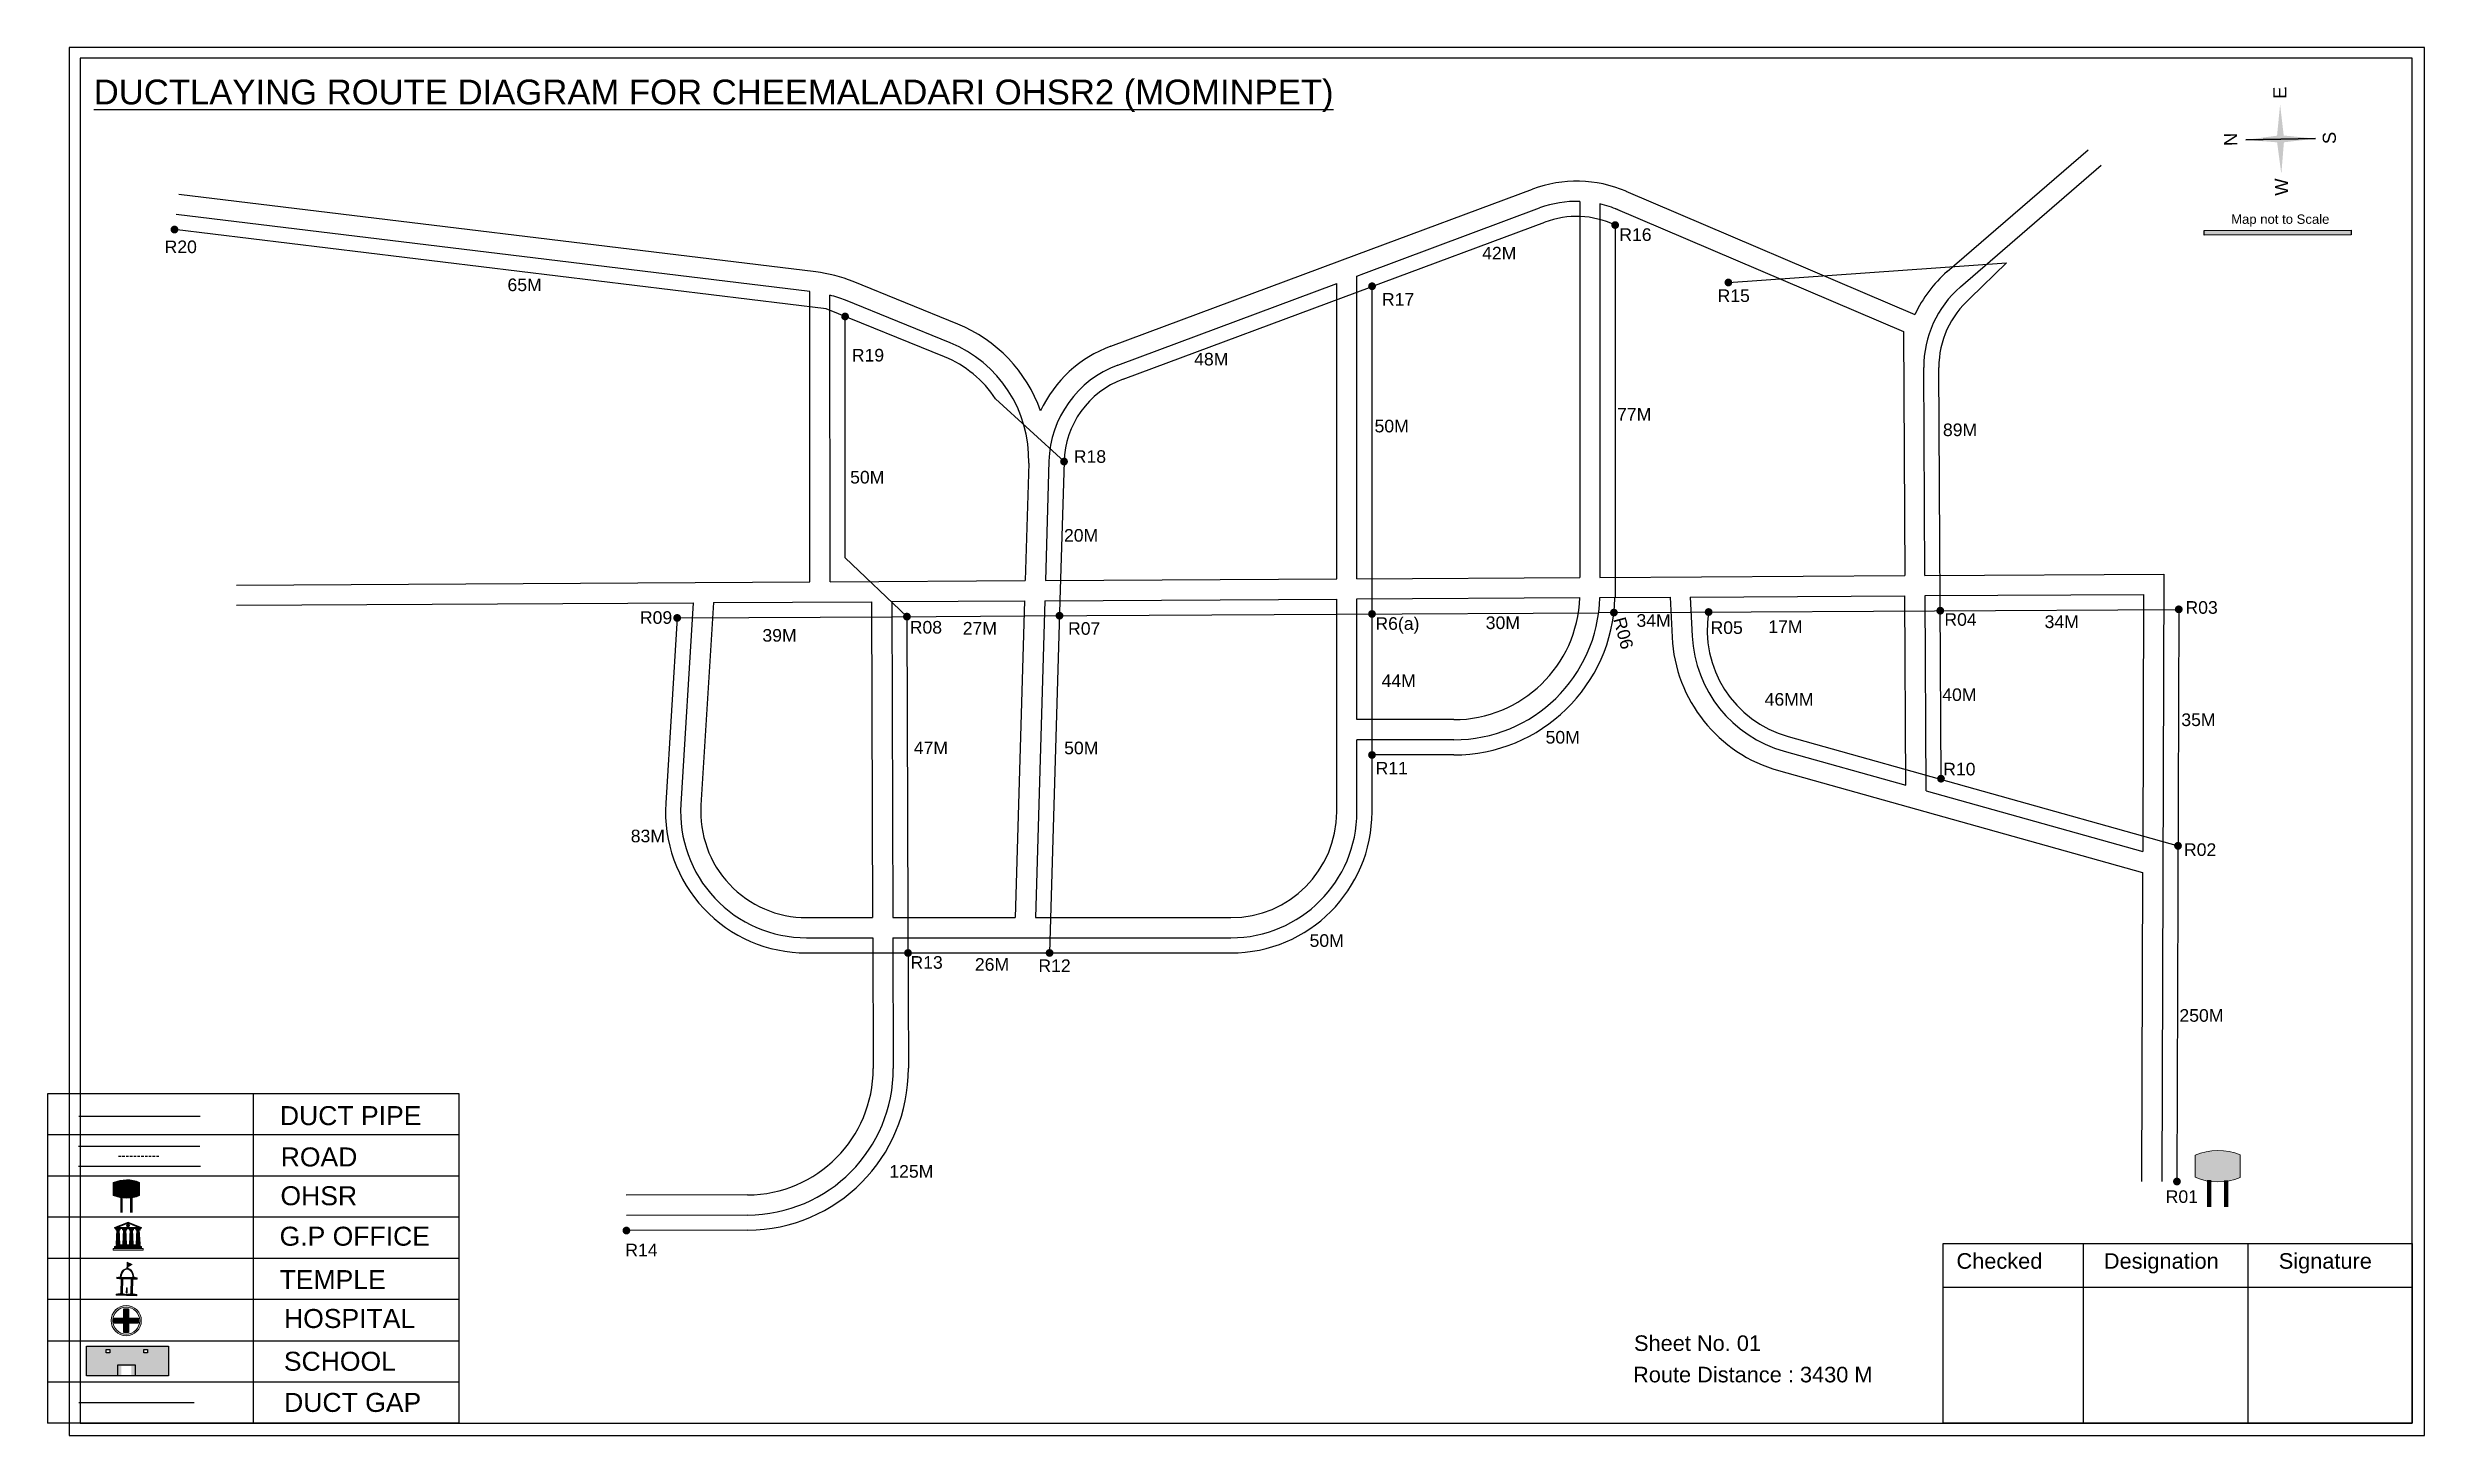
# Model space of a CAD drawing. Header units: inches. Extents: x 183 to 7161, y 301 to 1670.
# Drawn here: x 2074 to 3017, y 301 to 851 of the extents above; entities that cross this region are included whole.
import ezdxf

# ---------------------------------------------------------------- set-up
doc = ezdxf.new("R2010")
doc.units = ezdxf.units.IN
doc.header["$MEASUREMENT"] = 0
doc.linetypes.add('DASHEDX2', pattern=[1.5, 1, -0.5])
for name, color, linetype in [('LANDMARK', 7, 'Continuous'), ('OHT', 7, 'Continuous'), ('pipe', 5, 'Continuous')]:
    doc.layers.add(name, color=color, linetype=linetype)
doc.styles.get("Standard").update_dxf_attribs({"font": 'arial.ttf'})

msp = doc.modelspace()

# ---------------------------------------------------------------- texts
at = {"color": 242, "true_color": 0xcd2027}
msp.add_text('%%UDUCTLAYING ROUTE DIAGRAM FOR CHEEMALADARI OHSR2 (MOMINPET)', height=9.8438, dxfattribs=at).set_placement((2092.01, 828.92))
for s, height, rotation, p in [('E', 5.2, 91.00631, (2962.13, 831.19)), ('N', 5.2, 91.00631, (2942.62, 812.45)), ('S', 5.2, 91.00631, (2981.77, 813.23)), ('W', 5.2, 91.00631, (2962.81, 792.76)), ('R06', 5, 284.99, (2694.96, 624.67))]:
    msp.add_text(s, height=height, rotation=rotation).set_placement(p)
for s, height, p in [('Map not to Scale', 3.7195, (2940.18, 781.53)), ('R20', 5, (2120.12, 769.91)), ('R16', 5, (2697.38, 774.75)), ('42M', 5, (2642.95, 767.4)), ('65M', 5, (2256.19, 754.83)), ('R15', 5, (2736.38, 750.52)), ('R17', 5, (2603.2, 749.06)), ('R19', 5, (2392.83, 726.9)), ('48M', 5, (2528.68, 725.34)), ('77M', 5, (2696.51, 703.48)), ('50M', 5, (2600.26, 698.78)), ('89M', 5, (2825.81, 697.3)), ('R18', 5, (2480.92, 686.7)), ('50M', 5, (2392.16, 678.49)), ('20M', 5, (2477.02, 655.41)), ('R09', 5, (2308.74, 622.81)), ('R08', 5, (2415.82, 618.95)), ('27M', 5, (2436.84, 618.54)), ('R07', 5, (2478.64, 618.46)), ('R6(a)', 5, (2600.61, 620.43)), ('30M', 5, (2644.39, 620.74)), ('34M', 5, (2704.2, 621.64)), ('R05', 5, (2733.59, 618.81)), ('17M', 5, (2756.53, 619.18)), ('R04', 5, (2826.39, 622.03)), ('34M', 5, (2866.16, 621.13)), ('R03', 5, (2922.05, 626.81)), ('39M', 5, (2357.35, 615.74)), ('44M', 5, (2603.06, 597.73)), ('46MM', 5, (2755.06, 590.35)), ('40M', 5, (2825.54, 592.2)), ('35M', 5, (2920.42, 582.25)), ('47M', 5, (2417.43, 571.12)), ('50M', 5, (2477.09, 571.07)), ('50M', 5, (2668.14, 575.31)), ('R11', 5, (2600.69, 563.04)), ('R10', 5, (2825.93, 562.67)), ('83M', 5, (2305.1, 536.13)), ('R02', 5, (2921.47, 530.71)), ('R13', 5, (2416.1, 485.95)), ('50M', 5, (2574.47, 494.64)), ('26M', 5, (2441.67, 485.16)), ('R12', 5, (2466.87, 484.65)), ('250M', 5, (2919.65, 464.92)), ('DUCT PIPE', 7.537, (2165.88, 423.9)), ('ROAD ', 7.537, (2166.2, 407.51)), ('125M', 5, (2407.72, 403.04)), ('OHSR', 7.537, (2166.1, 392.11)), ('R01', 5, (2914.21, 393.03)), ('G.P OFFICE', 7.537, (2165.76, 376.05)), ('R14', 5, (2302.94, 371.85)), ('Checked', 6.18, (2831.19, 366.91)), ('Designation', 6.1803, (2889.67, 366.91)), ('Signature', 6.18, (2959.08, 366.91)), ('TEMPLE', 7.537, (2165.75, 358.82)), ('HOSPITAL', 7.537, (2167.51, 343.4)), ('Sheet No. 01', 6.1803, (2703.23, 334.29)), ('SCHOOL', 7.537, (2167.45, 326.43)), ('Route Distance : 3430 M', 6.1803, (2702.85, 321.83)), ('DUCT GAP', 7.537, (2167.56, 310.1))]:
    msp.add_text(s, height=height).set_placement(p)

# ---------------------------------------------------------------- blocks, each defined once
blk = doc.blocks.new('OHT')
at = {"linetype": 'Continuous', "lineweight": 0, "true_color": 0x0ffffc}
blk.add_hatch(color=4, dxfattribs=at).paths.add_polyline_path([(0.012, 1), (0, 1, 0.101323), (-0.4, 0.916), (-0.4, 0.525, 0.194075), (0.399, 0.521), (0.399, 0.921, 0.097877)])
at = {"color": 4, "linetype": 'Continuous', "lineweight": 0, "true_color": 0x0ffffc, "flags": 128}
for points in [[(-0.4, 0.525), (-0.4, 0.916)], [(0.399, 0.521), (0.399, 0.921)]]:
    blk.add_lwpolyline(points, dxfattribs=at)
at = {"color": 4, "linetype": 'Continuous', "lineweight": 0, "true_color": 0x0ffffc, "const_width": 0.075, "flags": 128}
for points in [[(-0.15, 0), (-0.15, 0.475)], [(0.15, 0), (0.15, 0.473)]]:
    blk.add_lwpolyline(points, dxfattribs=at)
at = {"color": 4, "linetype": 'Continuous', "lineweight": 0, "true_color": 0x0ffffc}
for centre, radius, start, end in [((0.006, -0.019), 1.019, 67.3109, 113.4711), ((0.004, 1.513), 1.068, 247.7682, 291.7007)]:
    blk.add_arc(centre, radius, start, end, dxfattribs=at)
blk = doc.blocks.new('Government_Office')
at = {"linetype": 'Continuous', "lineweight": 0, "true_color": 0xff0000}
h = blk.add_hatch(color=1, dxfattribs=at)
h.paths.add_polyline_path([(0.44, 0.72), (0.45, 0.75), (0, 0.93), (-0.45, 0.75), (-0.44, 0.72)])
h.paths.add_polyline_path([(0.355, 0.75), (-0.355, 0.75), (0, 0.9)], flags=16)
h.paths.add_polyline_path([(0, 0.778, -1), (0, 0.872, -1)], flags=0)
h = blk.add_hatch(color=1, dxfattribs=at)
edge = h.paths.add_edge_path()
edge.add_arc((0, 0.825), 0.0467, 90, 270)
edge.add_arc((0, 0.825), 0.0467, 270, 450)
for points in [[(-0.5, 0.05), (0.5, 0.05), (0.5, 0), (-0.5, 0)], [(-0.45, 0.075), (-0.45, 0.12), (0.45, 0.12), (0.45, 0.075)], [(-0.4, 0.14), (-0.4, 0.18), (0.4, 0.18), (0.4, 0.14)]]:
    blk.add_hatch(color=1, dxfattribs=at).paths.add_polyline_path(points)
h = blk.add_hatch(color=1, dxfattribs=at)
edge = h.paths.add_edge_path()
edge.add_line((-0.27, 0.195), (-0.295, 0.675))
edge.add_line((-0.295, 0.675), (-0.29, 0.675))
edge.add_arc((-0.278, 0.688), 0.0176, 225.30401, 441.56588)
edge.add_line((-0.275, 0.705), (-0.395, 0.705))
edge.add_arc((-0.392, 0.688), 0.0176, 98.43412, 314.69599)
edge.add_line((-0.38, 0.675), (-0.375, 0.675))
edge.add_line((-0.375, 0.675), (-0.4, 0.195))
edge.add_line((-0.4, 0.195), (-0.27, 0.195))
h = blk.add_hatch(color=1, dxfattribs=at)
edge = h.paths.add_edge_path()
edge.add_line((-0.047, 0.195), (-0.072, 0.675))
edge.add_line((-0.072, 0.675), (-0.067, 0.675))
edge.add_arc((-0.054, 0.688), 0.0176, 225.30401, 441.56588)
edge.add_line((-0.052, 0.705), (-0.172, 0.705))
edge.add_arc((-0.169, 0.688), 0.0176, 98.43412, 314.69599)
edge.add_line((-0.157, 0.675), (-0.152, 0.675))
edge.add_line((-0.152, 0.675), (-0.177, 0.195))
edge.add_line((-0.177, 0.195), (-0.047, 0.195))
h = blk.add_hatch(color=1, dxfattribs=at)
edge = h.paths.add_edge_path()
edge.add_line((0.177, 0.195), (0.152, 0.675))
edge.add_line((0.152, 0.675), (0.157, 0.675))
edge.add_arc((0.169, 0.688), 0.0176, 225.30401, 441.56588)
edge.add_line((0.172, 0.705), (0.052, 0.705))
edge.add_arc((0.054, 0.688), 0.0176, 98.43412, 314.69599)
edge.add_line((0.067, 0.675), (0.072, 0.675))
edge.add_line((0.072, 0.675), (0.047, 0.195))
edge.add_line((0.047, 0.195), (0.177, 0.195))
h = blk.add_hatch(color=1, dxfattribs=at)
edge = h.paths.add_edge_path()
edge.add_line((0.4, 0.195), (0.375, 0.675))
edge.add_line((0.375, 0.675), (0.38, 0.675))
edge.add_arc((0.392, 0.688), 0.0176, 225.30401, 441.56588)
edge.add_line((0.395, 0.705), (0.275, 0.705))
edge.add_arc((0.278, 0.688), 0.0176, 98.43412, 314.69599)
edge.add_line((0.29, 0.675), (0.295, 0.675))
edge.add_line((0.295, 0.675), (0.27, 0.195))
edge.add_line((0.27, 0.195), (0.4, 0.195))
at = {"color": 1, "linetype": 'Continuous', "lineweight": 0, "true_color": 0xff0000, "flags": 128}
for points in [[(-0.45, 0.75), (-0.44, 0.72), (0.44, 0.72), (0.45, 0.75), (0, 0.93)], [(-0.355, 0.75), (0.355, 0.75), (0, 0.9)], [(-0.5, 0.05), (0.5, 0.05), (0.5, 0), (-0.5, 0)], [(-0.45, 0.075), (-0.45, 0.12), (0.45, 0.12), (0.45, 0.075)], [(-0.4, 0.14), (-0.4, 0.18), (0.4, 0.18), (0.4, 0.14)]]:
    blk.add_lwpolyline(points, close=True, dxfattribs=at)
for points in [[(0, 0.872, 1), (0, 0.778, 1)], [(-0.27, 0.195), (-0.295, 0.675), (-0.29, 0.675, 1.379694), (-0.275, 0.705), (-0.395, 0.705, 1.379694), (-0.38, 0.675), (-0.375, 0.675), (-0.4, 0.195)], [(-0.047, 0.195), (-0.072, 0.675), (-0.067, 0.675, 1.379694), (-0.052, 0.705), (-0.172, 0.705, 1.379694), (-0.157, 0.675), (-0.152, 0.675), (-0.177, 0.195)], [(0.177, 0.195), (0.152, 0.675), (0.157, 0.675, 1.379694), (0.172, 0.705), (0.052, 0.705, 1.379694), (0.067, 0.675), (0.072, 0.675), (0.047, 0.195)], [(0.4, 0.195), (0.375, 0.675), (0.38, 0.675, 1.379694), (0.395, 0.705), (0.275, 0.705, 1.379694), (0.29, 0.675), (0.295, 0.675), (0.27, 0.195)]]:
    blk.add_lwpolyline(points, format="xyb", close=True, dxfattribs=at)
blk = doc.blocks.new('Temple')
at = {"linetype": 'Continuous', "lineweight": 0, "true_color": 0xff0000}
h = blk.add_hatch(color=1, dxfattribs=at)
edge = h.paths.add_edge_path()
edge.add_line((0.175, 0.49), (0.225, 0.49))
edge.add_line((0.225, 0.49), (0.225, 0.497))
edge.add_line((0.225, 0.497), (0.307, 0.497))
edge.add_line((0.307, 0.497), (0.307, 0.533))
edge.add_line((0.307, 0.533), (0.257, 0.533))
edge.add_line((0.257, 0.533), (0.257, 0.54))
edge.add_line((0.257, 0.54), (0.2, 0.54))
edge.add_spline(control_points=[(0.2, 0.54), (0.2, 0.589), (0.19, 0.638), (0.142, 0.743), (0.092, 0.79), (0.027, 0.805), (0.02, 0.806), (0.012, 0.806)], knot_values=[4.712389, 4.712389, 4.712389, 4.712389, 5.278166, 5.278166, 6.117402, 6.117402, 6.223801, 6.223801, 6.223801, 6.223801], degree=3, periodic=0)
edge.add_line((0.012, 0.806), (0.012, 0.79))
edge.add_line((0.012, 0.79), (-0.012, 0.79))
edge.add_line((-0.012, 0.79), (-0.012, 0.806))
edge.add_spline(control_points=[(-0.012, 0.806), (-0.055, 0.802), (-0.096, 0.781), (-0.171, 0.699), (-0.197, 0.628), (-0.2, 0.55), (-0.2, 0.545), (-0.2, 0.54)], knot_values=[6.343965, 6.343965, 6.343965, 6.343965, 6.956638, 6.956638, 7.795874, 7.795874, 7.853982, 7.853982, 7.853982, 7.853982], degree=3, periodic=0)
edge.add_line((-0.2, 0.54), (-0.257, 0.54))
edge.add_line((-0.257, 0.54), (-0.257, 0.533))
edge.add_line((-0.257, 0.533), (-0.307, 0.533))
edge.add_line((-0.307, 0.533), (-0.307, 0.497))
edge.add_line((-0.307, 0.497), (-0.225, 0.497))
edge.add_line((-0.225, 0.497), (-0.225, 0.49))
edge.add_line((-0.225, 0.49), (-0.175, 0.49))
edge.add_line((-0.175, 0.49), (-0.175, 0.07))
edge.add_arc((-0.205, 0.07), 0.03, -90, 0, ccw=False)
edge.add_line((-0.205, 0.04), (-0.257, 0.04))
edge.add_line((-0.257, 0.04), (-0.257, 0.033))
edge.add_line((-0.257, 0.033), (-0.307, 0.033))
edge.add_line((-0.307, 0.033), (-0.307, 0))
edge.add_line((-0.307, 0), (0.307, 0))
edge.add_line((0.307, 0), (0.307, 0.033))
edge.add_line((0.307, 0.033), (0.257, 0.033))
edge.add_line((0.257, 0.033), (0.257, 0.04))
edge.add_line((0.257, 0.04), (0.205, 0.04))
edge.add_arc((0.205, 0.07), 0.03, 180, 270, ccw=False)
edge.add_line((0.175, 0.07), (0.175, 0.49))
h.paths.add_polyline_path([(0.125, 0.07, -0.414214), (0.095, 0.04), (0.05, 0.04), (0.05, 0.033), (-0.05, 0.033), (-0.05, 0.04), (-0.095, 0.04, -0.414214), (-0.125, 0.07), (-0.125, 0.497), (0.125, 0.497)], flags=16)
edge = h.paths.add_edge_path(flags=16)
edge.add_ellipse((0, 0.54), major_axis=(0, 0.242), ratio=0.722808, start_angle=270, end_angle=450, ccw=False)
edge.add_line((0.175, 0.54), (-0.175, 0.54))
h.paths.add_polyline_path([(0.012, 0.23), (0.012, 0.07), (-0.012, 0.07), (-0.012, 0.23)], flags=0)
h = blk.add_hatch(color=1, dxfattribs=at)
edge = h.paths.add_edge_path()
edge.add_line((0.012, 0.857), (0, 0.85))
edge.add_line((0, 0.85), (-0.003, 0.925))
edge.add_line((-0.003, 0.925), (-0.012, 0.925))
edge.add_line((-0.012, 0.925), (-0.012, 0.806))
edge.add_spline(control_points=[(-0.012, 0.806), (-0.004, 0.807), (0.004, 0.807), (0.012, 0.806)], knot_values=[6.223801, 6.223801, 6.223801, 6.223801, 6.343965, 6.343965, 6.343965, 6.343965], degree=3, periodic=0)
edge.add_line((0.012, 0.806), (0.012, 0.857))
h = blk.add_hatch(color=1, dxfattribs=at)
edge = h.paths.add_edge_path()
edge.add_line((0.012, 0.79), (0.012, 0.806))
edge.add_spline(control_points=[(0.012, 0.806), (0.004, 0.807), (-0.004, 0.807), (-0.012, 0.806)], knot_values=[6.223801, 6.223801, 6.223801, 6.223801, 6.343965, 6.343965, 6.343965, 6.343965], degree=3, periodic=0)
edge.add_line((-0.012, 0.806), (-0.012, 0.79))
edge.add_line((-0.012, 0.79), (0.012, 0.79))
at = {"linetype": 'Continuous', "lineweight": 0, "true_color": 0xe66000}
blk.add_hatch(color=32, dxfattribs=at).paths.add_polyline_path([(-0.006, 1), (0.147, 0.931), (0, 0.85)])
at = {"color": 1, "linetype": 'Continuous', "lineweight": 0, "true_color": 0xff0000, "flags": 128}
for points in [[(0.012, 0.925), (-0.012, 0.925), (-0.012, 0.79), (0.012, 0.79)], [(0.012, 0.23), (-0.012, 0.23), (-0.012, 0.07), (0.012, 0.07)]]:
    blk.add_lwpolyline(points, close=True, dxfattribs=at)
at = {"color": 32, "linetype": 'Continuous', "lineweight": 0, "true_color": 0xe66000, "flags": 128}
blk.add_lwpolyline([(-0.006, 1), (0.147, 0.931), (0, 0.85), (-0.006, 1)], dxfattribs=at)
at = {"color": 1, "linetype": 'Continuous', "lineweight": 0, "true_color": 0xff0000, "flags": 128}
blk.add_lwpolyline([(0.2, 0.54), (0.257, 0.54), (0.257, 0.533), (0.307, 0.533), (0.307, 0.497), (0.225, 0.497), (0.225, 0.49), (0.175, 0.49), (0.175, 0.07, 0.414214), (0.205, 0.04), (0.257, 0.04), (0.257, 0.033), (0.307, 0.033), (0.307, 0), (-0.307, 0), (-0.307, 0.033), (-0.257, 0.033), (-0.257, 0.04), (-0.205, 0.04, 0.414214), (-0.175, 0.07), (-0.175, 0.49), (-0.225, 0.49), (-0.225, 0.497), (-0.307, 0.497), (-0.307, 0.533), (-0.257, 0.533), (-0.257, 0.54), (-0.2, 0.54)], format="xyb", dxfattribs=at)
blk.add_lwpolyline([(-0.175, 0.54), (0.175, 0.54)], dxfattribs=at)
blk.add_lwpolyline([(0.125, 0.497), (0.125, 0.07, -0.414214), (0.095, 0.04), (0.05, 0.04), (0.05, 0.033), (-0.05, 0.033), (-0.05, 0.04), (-0.095, 0.04, -0.414214), (-0.125, 0.07), (-0.125, 0.497)], format="xyb", close=True, dxfattribs=at)
at = {"color": 1, "linetype": 'Continuous', "lineweight": 0, "true_color": 0xff0000}
blk.add_ellipse((0, 0.54), major_axis=(0, 0.242), ratio=0.722808, start_param=4.712389, end_param=7.853982, dxfattribs=at)
blk.add_open_spline([(0.2, 0.54), (0.2, 0.589), (0.19, 0.638), (0.142, 0.743), (0.092, 0.79), (-0.023, 0.816), (-0.085, 0.794), (-0.171, 0.699), (-0.197, 0.628), (-0.2, 0.55), (-0.2, 0.545), (-0.2, 0.54)], degree=3, knots=[4.712389, 4.712389, 4.712389, 4.712389, 5.278166, 5.278166, 6.117402, 6.117402, 6.956638, 6.956638, 7.795874, 7.795874, 7.853982, 7.853982, 7.853982, 7.853982], dxfattribs=at)
blk = doc.blocks.new('*U5')
at = {"color": 0, "linetype": 'DASHEDX2', "transparency": 16777216}
blk.add_line((-8.22, 0), (8.01, 0), dxfattribs=at)
blk = doc.blocks.new('Hospital')
at = {"linetype": 'Continuous', "lineweight": 0, "true_color": 0x000000}
h = blk.add_hatch(color=18, dxfattribs=at)
h.paths.add_polyline_path([(-0.5, 0, 1), (0.5, 0, 1)])
h.paths.add_polyline_path([(0.446, 0, -1), (-0.446, 0, -1)], flags=16)
at = {"linetype": 'Continuous', "true_color": 0xff0000}
blk.add_hatch(color=1, dxfattribs=at).paths.add_polyline_path([(-0.394, 0.08), (-0.08, 0.08), (-0.08, 0.394), (0.08, 0.394), (0.08, 0.08), (0.394, 0.08), (0.394, -0.08), (0.08, -0.08), (0.08, -0.394), (-0.08, -0.394), (-0.08, -0.08), (-0.394, -0.08)])
at = {"color": 1, "linetype": 'Continuous', "true_color": 0xff0000, "flags": 128}
blk.add_lwpolyline([(-0.394, 0.08), (-0.08, 0.08), (-0.08, 0.394), (0.08, 0.394), (0.08, 0.08), (0.394, 0.08), (0.394, -0.08), (0.08, -0.08), (0.08, -0.394), (-0.08, -0.394), (-0.08, -0.08), (-0.394, -0.08)], close=True, dxfattribs=at)
at = {"color": 18, "linetype": 'Continuous', "lineweight": 0, "true_color": 0x000000}
for radius in [0.5, 0.446]:
    blk.add_circle((0, 0), radius, dxfattribs=at)

# ---------------------------------------------------------------- hatches: boundary and pattern name
at = {"ltscale": 0.5}
h = msp.add_hatch(color=5, dxfattribs=at)
h.dxf.hatch_style = 1
h.paths.add_polyline_path([(2125.6, 779.26, 1), (2122.48, 779.26, 1)])
h = msp.add_hatch(color=5, dxfattribs=at)
h.dxf.hatch_style = 1
h.paths.add_polyline_path([(2697.3, 781.03, 1), (2694.19, 781.03, 1)])
at = {"true_color": 0x0093dd}
h = msp.add_hatch(color=142, dxfattribs=at)
h.dxf.hatch_style = 1
h.paths.add_polyline_path([(2929.49, 778.9), (2929.49, 776.97), (2987.77, 777.1), (2987.77, 779.04)])
at = {"ltscale": 0.5}
h = msp.add_hatch(color=5, dxfattribs=at)
h.dxf.hatch_style = 1
h.paths.add_polyline_path([(2600.83, 756.77, 1), (2597.72, 756.77, 1)])
h = msp.add_hatch(color=5, dxfattribs=at)
h.dxf.hatch_style = 1
h.paths.add_polyline_path([(2742.22, 758.25, 1), (2739.11, 758.25, 1)])
h = msp.add_hatch(color=5, dxfattribs=at)
h.dxf.hatch_style = 1
h.paths.add_polyline_path([(2391.72, 744.77, 1), (2388.61, 744.77, 1)])
h = msp.add_hatch(color=5, dxfattribs=at)
h.dxf.hatch_style = 1
h.paths.add_polyline_path([(2478.6, 687.2, 1), (2475.49, 687.2, 1)])
h = msp.add_hatch(color=5, dxfattribs=at)
h.dxf.hatch_style = 1
h.paths.add_polyline_path([(2325.09, 625.16, 1), (2321.97, 625.16, 1)])
h = msp.add_hatch(color=5, dxfattribs=at)
h.dxf.hatch_style = 1
h.paths.add_polyline_path([(2416.25, 625.68, 1), (2413.13, 625.68, 1)])
h = msp.add_hatch(color=5, dxfattribs=at)
h.dxf.hatch_style = 1
h.paths.add_polyline_path([(2476.8, 626.03, 1), (2473.69, 626.03, 1)])
h = msp.add_hatch(color=5, dxfattribs=at)
h.dxf.hatch_style = 1
h.paths.add_polyline_path([(2600.81, 626.73, 1), (2597.7, 626.73, 1)])
h = msp.add_hatch(color=5, dxfattribs=at)
h.dxf.hatch_style = 1
h.paths.add_polyline_path([(2696.8, 627.28, 1), (2693.68, 627.28, 1)])
h = msp.add_hatch(color=5, dxfattribs=at)
h.dxf.hatch_style = 1
h.paths.add_polyline_path([(2734.38, 627.49, 1), (2731.26, 627.49, 1)])
h = msp.add_hatch(color=5, dxfattribs=at)
h.dxf.hatch_style = 1
h.paths.add_polyline_path([(2826.31, 628.02, 1), (2823.19, 628.02, 1)])
h = msp.add_hatch(color=5, dxfattribs=at)
h.dxf.hatch_style = 1
h.paths.add_polyline_path([(2920.96, 628.56, 1), (2917.84, 628.56, 1)])
h = msp.add_hatch(color=5, dxfattribs=at)
h.dxf.hatch_style = 1
h.paths.add_polyline_path([(2600.81, 570.79, 1), (2597.7, 570.79, 1)])
h = msp.add_hatch(color=5, dxfattribs=at)
h.dxf.hatch_style = 1
h.paths.add_polyline_path([(2826.6, 561.36, 1), (2823.49, 561.36, 1)])
h = msp.add_hatch(color=5, dxfattribs=at)
h.dxf.hatch_style = 1
h.paths.add_polyline_path([(2920.66, 534.73, 1), (2917.54, 534.73, 1)])
h = msp.add_hatch(color=5, dxfattribs=at)
h.dxf.hatch_style = 1
h.paths.add_polyline_path([(2416.7, 492.22, 1), (2413.58, 492.22, 1)])
h = msp.add_hatch(color=5, dxfattribs=at)
h.dxf.hatch_style = 1
h.paths.add_polyline_path([(2472.86, 492.22, 1), (2469.74, 492.22, 1)])
h = msp.add_hatch(color=5, dxfattribs=at)
h.dxf.hatch_style = 1
h.paths.add_polyline_path([(2920.23, 401.52, 1), (2917.11, 401.52, 1)])
h = msp.add_hatch(color=5, dxfattribs=at)
h.dxf.hatch_style = 1
h.paths.add_polyline_path([(2304.95, 382.07, 1), (2301.83, 382.07, 1)])
at = {"true_color": 0xc8c92d}
h = msp.add_hatch(color=52, dxfattribs=at)
h.dxf.hatch_style = 1
h.paths.add_polyline_path([(2095.57, 336.13), (2089.09, 336.13), (2089.09, 324.48), (2095.57, 324.48)])
h.paths.add_polyline_path([(2121.66, 336.13), (2115.18, 336.13), (2115.18, 324.48), (2121.66, 324.48)])
at = {"true_color": 0x293189}
h = msp.add_hatch(color=177, dxfattribs=at)
h.dxf.hatch_style = 1
h.paths.add_polyline_path([(2115.18, 336.13), (2095.57, 336.13), (2095.57, 324.48), (2102.93, 324.48), (2102.93, 328.3), (2106.97, 328.3), (2106.97, 324.48), (2115.18, 324.48)])
h.paths.add_polyline_path([(2098.37, 333.53), (2096.93, 333.53), (2096.93, 334.86), (2098.37, 334.86)], flags=16)
h.paths.add_polyline_path([(2111.89, 333.53), (2111.89, 334.86), (2113.33, 334.86), (2113.33, 333.53)], flags=16)

# ---------------------------------------------------------------- linework, layer by layer
for p, q in [((2973.66, 815.34), (2946.05, 814.86)), ((2946.05, 814.86), (2973.66, 815.34)), ((2973.66, 815.34), (2946.05, 814.86)), ((2959.88, 815.1), (2973.66, 815.34)), ((2827.49, 762.56), (2883.4, 810.91)), ((2832.73, 756.51), (2888.63, 804.86)), ((2378.52, 762.43), (2125.73, 793.16)), ((2593.26, 769.36), (2662.97, 795.31)), ((2700.04, 794.44), (2814.72, 745.51)), ((2376.16, 754.66), (2124.76, 785.22)), ((2596.05, 761.86), (2665.77, 787.82)), ((2681.68, 790.44), (2681.68, 641.2)), ((2689.68, 789.42), (2689.68, 641.2)), ((2695.68, 787.61), (2810.12, 738.77)), ((2695.68, 787.61), (2695.68, 787.59)), ((2495.59, 733), (2593.26, 769.36)), ((2376.2, 639.46), (2376.16, 754.66)), ((2434.86, 741.74), (2393.34, 758.59)), ((2498.38, 725.5), (2585.26, 757.84)), ((2585.26, 640.65), (2585.26, 757.84)), ((2593.26, 760.82), (2596.05, 761.86)), ((2593.26, 640.7), (2593.26, 760.82)), ((2384.2, 639.51), (2384.16, 753.23)), ((2431.85, 734.32), (2390.33, 751.18)), ((2810.12, 738.77), (2810.67, 641.94)), ((2818.67, 641.98), (2818.2, 724.5)), ((2463.02, 686.52), (2461.65, 639.95)), ((2471.05, 687.38), (2469.65, 639.99)), ((2689.68, 641.25), (2810.67, 641.94)), ((2818.67, 641.98), (2913.44, 642.53)), ((2905.44, 642.55), (2905.44, 642.48)), ((2913.44, 642.53), (2912.67, 401.54)), ((2148.68, 638.16), (2376.2, 639.46)), ((2384.2, 639.51), (2461.65, 639.95)), ((2469.42, 631.99), (2465.71, 506.22)), ((2469.42, 631.99), (2585.26, 632.65)), ((2469.65, 639.99), (2585.26, 640.65)), ((2585.26, 548.22), (2585.26, 632.65)), ((2593.26, 640.7), (2681.68, 641.2)), ((2593.26, 632.7), (2681.66, 633.2)), ((2593.26, 584.79), (2593.26, 632.7)), ((2689.66, 633.25), (2717.52, 633.41)), ((2717.52, 633.41), (2718.32, 617.51)), ((2725.53, 633.45), (2810.72, 633.94)), ((2725.53, 633.45), (2726.31, 617.91)), ((2811.15, 558.74), (2810.72, 633.94)), ((2818.72, 633.99), (2905.42, 634.48)), ((2819.16, 556.49), (2818.72, 633.99)), ((2905.42, 634.48), (2905.09, 532.43)), ((2913.42, 634.53), (2913.44, 634.53)), ((2148.72, 630.16), (2329.91, 631.2)), ((2329.91, 631.2), (2324.97, 551.31)), ((2337.93, 631.24), (2332.96, 550.81)), ((2337.93, 631.24), (2400.67, 631.6)), ((2400.67, 631.6), (2401.09, 506.22)), ((2408.67, 631.65), (2461.41, 631.95)), ((2408.67, 631.65), (2409.09, 506.22)), ((2461.41, 631.95), (2457.71, 506.22)), ((2631.68, 584.79), (2593.26, 584.79)), ((2593.26, 548.22), (2593.26, 576.79)), ((2631.68, 576.79), (2593.26, 576.79)), ((2762.77, 572.29), (2811.15, 558.74)), ((2760.61, 564.59), (2905.06, 524.12)), ((2819.16, 556.49), (2905.09, 532.43)), ((2905.06, 524.12), (2904.67, 401.56)), ((2374.88, 506.22), (2401.09, 506.22)), ((2409.09, 506.22), (2457.71, 506.22)), ((2465.71, 506.22), (2543.26, 506.22)), ((2374.88, 498.22), (2401.12, 498.22)), ((2401.12, 498.22), (2401.3, 446.4)), ((2409.12, 498.22), (2543.26, 498.22)), ((2409.12, 498.22), (2409.3, 446.43)), ((2465.48, 498.22), (2465.47, 497.98)), ((2073.68, 436.33), (2073.68, 306.96)), ((2155.33, 436.33), (2155.33, 305.69)), ((2236.99, 420), (2073.68, 420)), ((2085.91, 415.49), (2134.1, 415.49)), ((2085.91, 407.6), (2134.34, 407.6)), ((2236.99, 403.67), (2073.68, 403.67)), ((2351.47, 396.23), (2303.34, 396.07)), ((2236.99, 387.34), (2073.68, 387.34)), ((2351.5, 388.23), (2303.37, 388.07)), ((2236.99, 371.01), (2073.68, 371.01)), ((2236.99, 354.68), (2073.68, 354.68)), ((2073.68, 338.35), (2236.99, 338.35)), ((2073.68, 322.02), (2236.99, 322.02)), ((2073.67, 306.71), (2073.67, 305.7)), ((2073.68, 306.96), (2073.68, 305.69)), ((2236.99, 305.69), (2073.68, 305.69))]:
    msp.add_line(p, q)
at = {"color": 1}
msp.add_line((2946.05, 814.86), (2959.87, 815.1), dxfattribs=at)
at = {"color": 242, "true_color": 0xcd2027}
for p, q in [((2881.48, 376.93), (2881.48, 305.64)), ((2946.79, 376.93), (2946.79, 305.64)), ((2825.87, 359.66), (3011.95, 359.66))]:
    msp.add_line(p, q, dxfattribs=at)
for points in [[(2082.24, 851.48), (2082.24, 300.76), (3016.89, 300.76), (3016.89, 851.48)], [(2086.56, 847.26), (2086.56, 305.7), (3011.95, 305.7), (3011.95, 847.26)], [(2121.73, 336.13), (2121.73, 324.48), (2089.09, 324.48), (2089.09, 336.13)], [(2098.37, 334.86), (2098.37, 333.53), (2096.93, 333.53), (2096.93, 334.86)], [(2111.89, 333.53), (2111.89, 334.86), (2113.33, 334.86), (2113.33, 333.53)]]:
    msp.add_lwpolyline(points, close=True)
at = {"color": 142, "true_color": 0x0093dd}
msp.add_lwpolyline([(2987.78, 777.1), (2929.49, 776.97), (2929.49, 778.9), (2987.77, 779.04), (2987.77, 777.1)], dxfattribs=at)
for points in [[(2236.99, 305.69), (2236.99, 436.33), (2073.68, 436.33)], [(2101.53, 324.48), (2101.53, 328.79), (2108.38, 328.79), (2108.38, 324.48)]]:
    msp.add_lwpolyline(points)
at = {"color": 242, "true_color": 0xcd2027}
msp.add_lwpolyline([(3011.95, 305.64), (2825.87, 305.64), (2825.87, 376.93), (3011.95, 376.93)], close=True, dxfattribs=at)
for centre, radius, start, end in [((2680.42, 748.46), 50, 66.89011, 110.4202), ((2680.42, 748.46), 42, 88.276, 110.4202), ((2680.42, 748.46), 42, 66.89011, 77.258), ((2371.52, 704.85), 58, 67.90238, 83.06977), ((2860.2, 724.74), 50, 130.85332, 155.45873), ((2860.2, 724.74), 42, 130.85332, 180.32689), ((2371.52, 704.85), 50, 67.90238, 75.35499), ((2413.04, 688), 58, 19.44757, 67.90238), ((2413.04, 688), 50, 358.31268, 67.90238), ((2513.03, 686.14), 50, 110.4202, 154.95221), ((2513.03, 686.14), 42, 110.4202, 178.31268), ((2631.68, 634.79), 58, 270, 358.48068), ((2631.66, 634.85), 50.06, 270.02918, 358.11713), ((2776.25, 620.44), 58, 182.89141, 254.35303), ((2776.25, 620.44), 50, 182.89141, 254.35303), ((2374.88, 548.22), 50, 176.46191, 270), ((2374.88, 548.22), 42, 176.46191, 270), ((2543.26, 548.22), 50, 270, 0), ((2543.26, 548.22), 42, 270, 0), ((2351.3, 446.23), 50, 270.19527, 0.19527), ((2351.3, 446.23), 58, 270.19527, 0.19527)]:
    msp.add_arc(centre, radius, start, end)
for points in [[(2961.21, 815.14), (2958.26, 815.09), (2959.61, 828.91)], [(2961.21, 815.14), (2958.26, 815.09), (2959.61, 828.91)], [(2961.22, 815.14), (2958.26, 815.09), (2960.1, 801.3)], [(2961.22, 815.14), (2958.26, 815.09), (2960.1, 801.3)], [(2959.89, 813.74), (2959.84, 816.7), (2973.66, 815.34)], [(2959.89, 813.74), (2959.84, 816.7), (2973.66, 815.34)]]:
    msp.add_solid(points)
at = {"color": 1}
msp.add_solid([(2959.89, 813.74), (2959.84, 816.7), (2946.05, 814.86)], dxfattribs=at)
msp.add_solid([(2959.89, 813.74), (2959.84, 816.7), (2946.05, 814.86)], dxfattribs=at)
at = {"layer": 'OHT', "color": 5}
msp.add_line((2086.09, 427.45), (2134.27, 427.45), dxfattribs=at)
at = {"layer": 'OHT', "color": 1}
msp.add_line((2086.09, 313.85), (2131.87, 313.85), dxfattribs=at)
at = {"layer": 'pipe'}
for p, q in [((2382.65, 747.83), (2124.04, 779.26)), ((2598.14, 756.24), (2667.86, 782.19)), ((2695.68, 781.06), (2695.68, 633.28)), ((2740.66, 758.25), (2851.09, 766.03)), ((2500.47, 719.88), (2599.26, 756.65)), ((2599.26, 632.73), (2599.26, 756.65)), ((2429.59, 728.76), (2382.65, 747.83)), ((2390.19, 649.03), (2390.16, 744.77)), ((2825.13, 561.05), (2824.2, 724.54)), ((2449.9, 712.03), (2477.05, 687.2)), ((2477.05, 687.2), (2475.42, 632.03)), ((2414.69, 625.68), (2390.19, 649.03)), ((2599.26, 584.79), (2599.26, 632.7)), ((2323.53, 625.16), (2318.98, 551.68)), ((2323.53, 625.16), (2408.69, 625.65)), ((2408.7, 625.65), (2461.45, 625.95)), ((2414.69, 625.68), (2415.09, 506.24)), ((2461.24, 625.95), (2585.29, 626.65)), ((2475.41, 631.82), (2471.3, 492.22)), ((2585.26, 626.65), (2689.18, 627.2)), ((2689.19, 627.25), (2725.83, 627.46)), ((2725.56, 627.45), (2919.4, 628.56)), ((2919.4, 628.56), (2918.67, 401.52)), ((2599.26, 548.22), (2599.26, 584.79)), ((2764.38, 578.07), (2919.1, 534.73)), ((2631.68, 570.79), (2599.26, 570.79)), ((2415.09, 506.22), (2415.3, 446.45)), ((2374.88, 492.22), (2409.14, 492.22)), ((2409.12, 492.22), (2543.26, 492.22)), ((2351.52, 382.23), (2303.39, 382.07))]:
    msp.add_line(p, q, dxfattribs=at)
msp.add_lwpolyline([(2851.09, 766.03), (2836.65, 751.97)], dxfattribs=at)
for centre, radius, start, end in [((2680.42, 748.46), 36, 64.91337, 110.4202), ((2860.2, 724.74), 36, 130.85332, 180.32689), ((2413.04, 688), 44, 33.10753, 67.90238), ((2513.03, 686.14), 36, 110.4202, 178.31268), ((2631.68, 634.79), 64, 270, 358.48068), ((2776.25, 620.44), 44, 170.76776, 254.35303), ((2374.88, 548.22), 56, 176.46191, 270), ((2543.26, 548.22), 56, 270, 0), ((2351.3, 446.23), 64, 270.19527, 0.19527)]:
    msp.add_arc(centre, radius, start, end, dxfattribs=at)

# ---------------------------------------------------------------- block references
at = {"linetype": 'DASHEDX2'}
msp.add_blockref('*U5', (2110.07, 411.54), dxfattribs=at)
at = {"layer": 'LANDMARK'}
for name, p, xscale, yscale, zscale in [('Government_Office', (2105.61, 374.31), 11.88720511909492, 11.88720511909492, 11.88720511909492), ('Hospital', (2104.89, 346.32), 11.98860615148842, 11.98860615148842, 11.98860615148842)]:
    msp.add_blockref(name, p, dxfattribs=dict(at, xscale=xscale, yscale=yscale, zscale=zscale))
at = {"layer": 'LANDMARK', "xscale": 13.25575162515788, "yscale": 13.25575162515788, "zscale": 13.25575162515788, "rotation": 358.3713438591284}
msp.add_blockref('Temple', (2105.02, 356.33), dxfattribs=at)
at = {"layer": 'OHT'}
for p, xscale, yscale, zscale in [((2934.85, 391.43), 22.41341502807723, 22.41341502807723, 22.41341502807723), ((2104.99, 389.12), 13.07449209971172, 13.07449209971172, 13.07449209971172)]:
    msp.add_blockref('OHT', p, dxfattribs=dict(at, xscale=xscale, yscale=yscale, zscale=zscale))

msp.set_redraw_order([(e.dxf.handle, doc.entitydb.next_handle()) for e in msp.query("TEXT MTEXT ATTDEF DIMENSION ARC_DIMENSION")])  # texts and dimensions are drawn at this point

doc.saveas('drawing.dxf')
